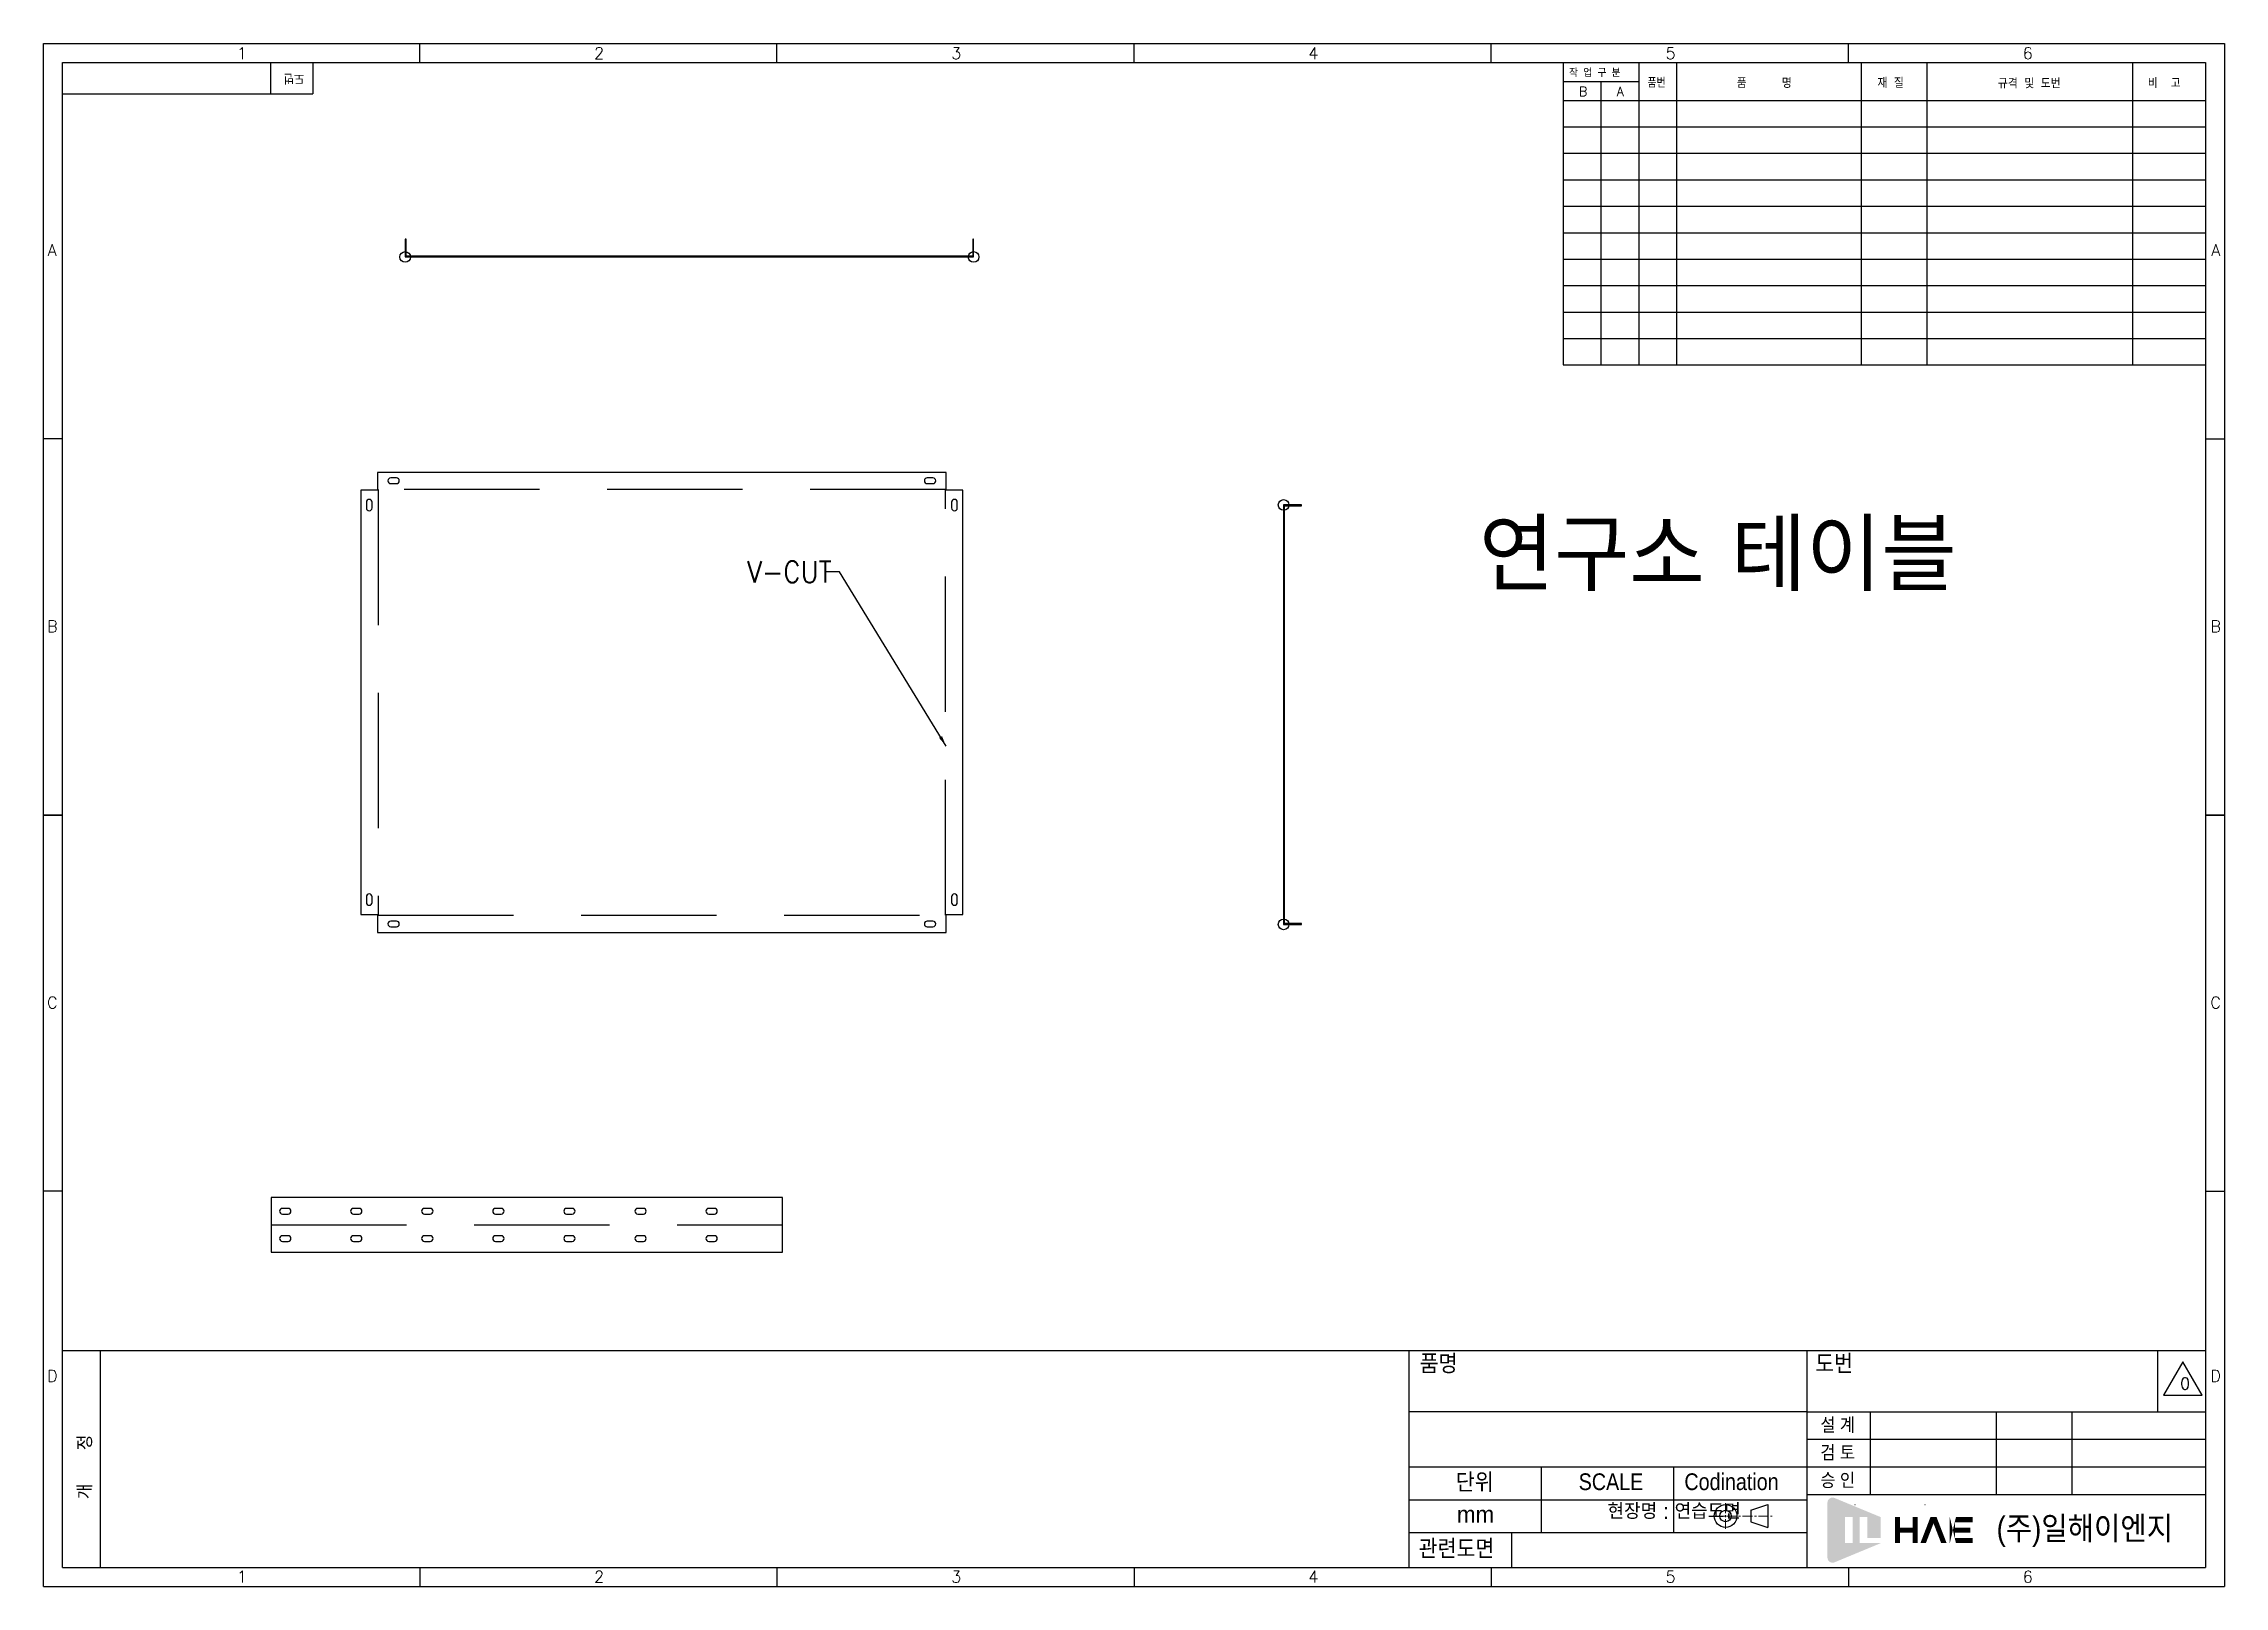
# Model space of a CAD drawing. Header units: millimetres. Extents: x -3500 to 40799, y -720 to 1450.
# Drawn here: x 3530 to 6599, y -720 to 1450 of the extents above; entities that cross this region are included whole.
import ezdxf
from ezdxf.enums import TextEntityAlignment as Align

# ---------------------------------------------------------------- set-up
doc = ezdxf.new("R2010")
doc.units = ezdxf.units.MM
for name, pattern in [('CENTER', [50.800000000000004, 31.75, -6.35, 6.35, -6.35]), ('CENTERX2', [101.60000000000001, 63.5, -12.7, 12.7, -12.7]), ('HIDDEN', [9.524999999999999, 6.35, -3.175])]:
    doc.linetypes.add(name, pattern=pattern)
for name, color, linetype in [('1', 3, 'Continuous'), ('22', 4, 'HIDDEN'), ('레이져', 7, 'Continuous')]:
    doc.layers.add(name, color=color, linetype=linetype)
for name, color, linetype, lineweight in [('1Visible-Basic', 3, 'Continuous', 25), ('3Centerline', 1, 'CENTER', 13), ('Layer1', 1, 'CENTERX2', 25)]:
    doc.layers.add(name, color=color, linetype=linetype, lineweight=lineweight)
doc.styles.add('ADESK1', font='romans.shx', dxfattribs={"width": 0.9, "height": 2.47, "bigfont": 'bigfont.shx'})
doc.styles.add('GHS', font='romans.shx', dxfattribs={"width": 0.9, "height": 2.7, "bigfont": 'ghs.shx'})
doc.styles.add('LGIS', font='gss.shx', dxfattribs={"width": 0.9, "height": 41, "bigfont": 'GHS.SHX'})
doc.styles.add('SIMPLEX', font='simplex.shx', dxfattribs={"bigfont": 'GSM.SHX'})
doc.dimstyles.get("Standard").update_dxf_attribs({"dimtxt": 2.5, "dimasz": 2.5, "dimexe": 1.25, "dimexo": 0.625, "dimtad": 1, "dimcen": 2.5, "dimazin": 3, "dimtfac": 1, "dimtmove": 0, "dimatfit": 3})

msp = doc.modelspace()

# ---------------------------------------------------------------- texts
at = {"style": 'LGIS'}
for s, height, p in [('연구소 테이블', 100, (5550, 650)), ('현장명 : 연습도면', 22.008113590263694, (5730.811359026369, -631.9675456389452))]:
    msp.add_text(s, height=height, dxfattribs=at).set_placement(p, align=Align.BOTTOM_LEFT)
at = {"color": 2, "insert": (4520, 722), "char_height": 30, "attachment_point": 1, "style": 'GHS'}
msp.add_mtext('V-CUT', dxfattribs=at)

# ---------------------------------------------------------------- blocks, each defined once
blk = doc.blocks.new('8x16_horizontal')
at = {"layer": '레이져', "ltscale": 10}
blk.add_lwpolyline([(3.999999980625034, 3.999999988158606), (-4.000000019374966, 3.999999988158606, 0.9999999999999999), (-4.000000019374966, -4.000000011841394), (3.999999980625034, -4.000000011841394, 0.9999999999999999)], format="xyb", close=True, dxfattribs=at)
blk = doc.blocks.new('8x16_vertical')
at = {"layer": '레이져', "ltscale": 10}
blk.add_lwpolyline([(-4.000000008424422, 3.999999996139422), (-4.000000008424422, -4.000000003860578, 0.9999999999999999), (3.999999991575578, -4.000000003860578), (3.999999991575578, 3.999999996139422, 0.9999999999999999)], format="xyb", close=True, dxfattribs=at)
blk = doc.blocks.new('drawings_frame')
at = {"linetype": 'Continuous'}
h = blk.add_hatch(color=7, dxfattribs=at)
edge = h.paths.add_edge_path()
edge.add_line((5725.341413746384, 282.5871844443645), (5873.549164749245, 221.1903406752917))
edge.add_line((5873.549164749129, 221.1903406752863), (5873.549164749129, 154.400828472264))
edge.add_line((5873.549164749129, 154.400828472264), (5830.70735232241, 154.400828472264))
edge.add_line((5830.707352322672, 154.400828472264), (5830.707352322672, 221.1903406752863))
edge.add_line((5830.707352322672, 221.1903406752863), (5806.239477212279, 221.1903406752863))
edge.add_line((5806.239477212133, 221.1903406752863), (5806.239477212133, 138.0889117320366))
edge.add_line((5806.239477212133, 138.0889117320148), (5873.549164749245, 138.0889117320148))
edge.add_line((5873.549164749129, 138.0889117320148), (5725.341413746268, 76.69206796292565))
edge.add_arc((5719.381992986338, 91.8763997541555), 16.31191674023418, 180, 291.4286030821153, ccw=False)
edge.add_line((5703.070076245785, 91.8763997541555), (5703.070076245785, 267.4028526531347))
edge.add_arc((5719.381992986338, 267.4028526531292), 16.31191674023418, 68.57139691788473, 180, ccw=False)
h.paths.add_polyline_path([(5783.947801583912, 138.0889117320148), (5783.947801583912, 221.1903406752863), (5759.479926473898, 221.1903406752863), (5759.479926473898, 138.0889117320148)], flags=17)
blk.add_hatch(color=7, dxfattribs=at).paths.add_polyline_path([(5935.123119112948, 171.4836678335196), (5975.092434056365, 171.4836678335196), (5975.092434056365, 138.0889117320148), (5991.404350796831, 138.0889117320148), (5991.404350796831, 221.1903406752863), (5975.092434056365, 221.1903406752863), (5975.092434056365, 187.7955845737815), (5935.123119112948, 187.7955845737815), (5935.123119112948, 221.1903406752863), (5918.811202372977, 221.1903406752863), (5918.811202372977, 138.0889117320148), (5935.123119112948, 138.0889117320148)])
h = blk.add_hatch(color=7, dxfattribs=at)
h.paths.add_polyline_path([(6166.884135625849, 204.8784239350498), (6166.884135625849, 221.1903406752863), (6094.290987201442, 221.1903406752863), (6094.290987201442, 138.0889117320148), (6166.884135625849, 138.0889117320148), (6166.884135625849, 154.400828472264), (6110.602903941995, 154.400828472264), (6110.602903941995, 171.4836678335196), (6160.027020189911, 171.4836678335196), (6160.027020189911, 187.7955845737815), (6110.602903941995, 187.7955845737815), (6110.602903941995, 204.8784239350498)])
edge = h.paths.add_edge_path(flags=16)
edge.add_line((6113.86528728978, 221.1903406752863), (6094.290987201472, 221.1903406752863))
edge.add_line((6113.86528728978, 138.0889117320148), (6094.290987201472, 138.0889117320148))
at = {"layer": 'Layer1'}
blk.add_hatch(color=1, dxfattribs=at).paths.add_polyline_path([(6066.715368877281, 138.0889117320148), (6084.209060419991, 138.0889117320148), (6052.008366125665, 221.1903406752863), (6032.434066037269, 221.1903406752863), (6000.233371743525, 138.0889117320148), (6017.72706328574, 138.0889117320148), (6042.221216081758, 201.3018064450625)])
at = {"color": 3, "linetype": 'Continuous'}
for p, q in [((0, 4930.241380845536), (6972.131824694574, 4930.241380845536)), ((0, 0), (0, 4930.241380845536)), ((6972.131824694574, 4930.241380845536), (6972.131824694574, 0)), ((5637.024579360848, 754.1597553199335), (5637.024579360848, 60.56339689799279)), ((6759.403924993007, 557.9463621412015), (6759.403924993007, 753.2676973732086)), ((5637.024579360848, 557.9463621412015), (4366.224497258081, 557.9463621412015)), ((5637.024579360848, 293.7116618557411), (6911.568427796563, 293.7116618557411)), ((0, 0), (6972.131824694574, 0))]:
    blk.add_line(p, q, dxfattribs=at)
at = {"color": 3}
for p, q in [((1202.50054798674, 4869.677983947526), (1202.50054798674, 4930.241380845536)), ((2344.43769907605, 4869.677983947526), (2344.43769907605, 4930.241380845536)), ((3486.374850164255, 4869.677983947526), (3486.374850164255, 4930.241380845536)), ((4628.312001253566, 4869.677983947526), (4628.312001253566, 4930.241380845536)), ((5770.249152341712, 4869.677983947526), (5770.249152341712, 4930.241380845536)), ((725.3523507936916, 4869.677983947526), (725.3523507936916, 4769.680183605552)), ((861.1307492541964, 4869.677983947526), (861.1307492541964, 4769.680183605552)), ((60.56339689804008, 3667.399337185147), (0, 3667.399337185147)), ((6911.568427796563, 3667.399337185147), (6972.131824694574, 3667.399337185147)), ((60.56339689804008, 2465.120690422767), (0, 2465.120690422767)), ((6911.568427796563, 2465.120690422767), (6972.131824694574, 2465.120690422767)), ((60.56339689804008, 1262.842043660372), (0, 1262.842043660372)), ((6911.568427796563, 1262.842043660372), (6972.131824694574, 1262.842043660372)), ((5637.024579360848, 557.9463621412015), (6911.568427796563, 557.9463621412015)), ((5840.220838750625, 293.7116618557411), (5840.220838750625, 557.9463621412015)), ((6242.098634245282, 557.9463621412015), (6242.098634245282, 293.7116618557411)), ((6484.840302688914, 557.9463621412015), (6484.840302688914, 293.7116618557411)), ((5637.024579360848, 470.339135308599), (6911.568427796563, 470.339135308599)), ((4366.224497258081, 382.0253985821892), (6911.568427796563, 382.0253985821892)), ((4789.05996400927, 171.387214792041), (4789.05996400927, 382.0253985821892)), ((5211.895430759847, 171.387214792041), (5211.895430759847, 382.0253985821892)), ((4366.224497258081, 276.706306687116), (5637.024579360848, 276.706306687116)), ((5637.024579360848, 171.387214792041), (4366.224497258081, 171.387214792041)), ((4693.456002791558, 171.387214792041), (4693.456002791558, 60.56339689799279)), ((1202.50054798674, 60.56339689799279), (1202.50054798674, 0)), ((2344.43769907605, 60.56339689799279), (2344.43769907605, 0)), ((3486.374850164255, 60.56339689799279), (3486.374850164255, 0)), ((4628.312001253566, 60.56339689799279), (4628.312001253566, 0)), ((5770.249152341712, 60.56339689799279), (5770.249152341712, 0))]:
    blk.add_line(p, q, dxfattribs=at)
at = {"color": 7, "linetype": 'Continuous'}
for p, q in [((60.56339689804008, 4869.677983947526), (6911.568427796563, 4869.677983947526)), ((60.56339689804008, 60.56339689799279), (60.56339689804008, 4869.677983947526)), ((6911.568427796563, 4869.677983947526), (6911.568427796563, 60.56339689799279)), ((60.56339689804008, 754.1597553199335), (6911.568427796563, 754.1597553199335)), ((181.5379140864243, 60.56339689799279), (181.5379140864243, 754.1597553199335)), ((4366.224497258081, 60.56339689799279), (4366.224497258081, 754.1597553199335)), ((60.56339689804008, 60.56339689799279), (6911.568427796563, 60.56339689799279))]:
    blk.add_line(p, q, dxfattribs=at)
for p, q in [((0, 2465.120690422767), (60.56339689804008, 2465.120690422767)), ((6972.131824694574, 2465.120690422767), (6911.568427796563, 2465.120690422767))]:
    blk.add_line(p, q)
at = {"color": 5}
for p, q in [((5791.734400509042, 260.9146742919111), (5790.308805721841, 260.9146742919111)), ((6015.974395986676, 260.9146742919111), (6014.548801199504, 260.9146742919111))]:
    blk.add_line(p, q, dxfattribs=at)
at = {"color": 3}
blk.add_lwpolyline([(6900.920549946284, 610.605157891332), (6838.945816487307, 717.9485450275715), (6776.971083028882, 610.605157891332)], close=True, dxfattribs=at)
at = {"layer": '1'}
for p, q in [((4858.153721621375, 4869.677983947527), (4858.153721621375, 3903.365181041609)), ((5099.731922348175, 4869.677983947526), (5099.731922348207, 3903.365181041608)), ((5220.521022710891, 4869.677983947526), (5220.521022711082, 3903.365181041608)), ((5810.360453794769, 4869.677983947526), (5810.3604537948, 3903.365181041608)), ((6020.422075197333, 4869.677983947526), (6020.422075197462, 3903.365181041608)), ((6678.534342121216, 4869.677983947526), (6678.534342121152, 3903.365181041608)), ((60.56339689804008, 4769.680183605552), (861.1307492541964, 4769.680183605552)), ((4858.153721621375, 4809.283433765902), (5099.731922348175, 4809.283433765902)), ((4858.153721621375, 4748.888883584304), (6911.568427796563, 4748.888883584304)), ((4978.94282198479, 4809.283433765902), (4978.94282198479, 3903.365181041608)), ((4858.153721621375, 4664.33651333003), (6911.568427796563, 4664.33651333003)), ((4858.153721621375, 4579.784143075763), (6911.568427796563, 4579.784143075763)), ((4858.153721621375, 4495.231772821495), (6911.568427796563, 4495.231772821495)), ((4858.153721621375, 4410.679402567221), (6911.568427796563, 4410.679402567221)), ((4858.153721621375, 4326.127032312954), (6911.568427796563, 4326.127032312954)), ((4858.153721621375, 4241.57466205868), (6911.568427796563, 4241.57466205868)), ((4858.153721621375, 4157.022291804412), (6911.568427796563, 4157.022291804412)), ((4858.153721621375, 4072.469921550144), (6911.568427796446, 4072.469921550144)), ((4858.153721621375, 3987.917551295875), (6911.568427796476, 3987.917551295875)), ((4858.153721621375, 3903.365181041608), (6911.568427796504, 3903.365181041608))]:
    blk.add_line(p, q, dxfattribs=at)
at = {"layer": '1Visible-Basic'}
for p, q in [((5458.326427090098, 243.0611971877097), (5512.920373430126, 261.2591793010397)), ((5458.326427090098, 243.0611971877097), (5458.326427090098, 206.6652329610624)), ((5512.920373430126, 261.2591793010397), (5512.920373430126, 188.4672508477561)), ((5458.326427090098, 206.6652329610624), (5512.920373430126, 188.4672508477561))]:
    blk.add_line(p, q, dxfattribs=at)
for major_axis, ratio, start_param in [((25.73583311248555, 25.73583311248555), 0.9999999999999943, 5.497787143782135), ((12.86791655624272, 12.86791655624272), 0.9999999999999915, 5.497787143782134)]:
    blk.add_ellipse((5377.488908176834, 224.863215074387), major_axis=major_axis, ratio=ratio, start_param=start_param, end_param=11.78097245096172, dxfattribs=at)
at = {"layer": '3Centerline'}
for p, q in [((5330.059318138519, 224.863215074387), (5526.063501088502, 224.863215074387)), ((5377.488908176834, 265.5930659794776), (5377.488908176834, 184.0032954727412))]:
    blk.add_line(p, q, dxfattribs=at)
at = {"color": 3, "style": 'ADESK1'}
for s, p in [('1', (634.0166680740658, 4881.124822363854)), ('2', (1775.953819162183, 4881.124822363854)), ('3', (2917.89097025097, 4881.124822363854)), ('4', (4059.828121339728, 4881.124822363854)), ('5', (5201.765272428398, 4881.124822363854)), ('6', (6343.702423517214, 4881.124822363854)), ('A', (27.71781408193056, 4251.785860655902)), ('A', (6944.414010612614, 4251.785860655902)), ('B', (27.71781408193056, 3049.507213893506)), ('B', (6944.414010612614, 3049.507213893506)), ('C', (27.71781408193056, 1847.228567131132)), ('C', (6944.414010612614, 1847.228567131132)), ('D', (27.71781408193056, 653.8310915687507)), ('D', (6944.414010612614, 653.8310915687507)), ('1', (634.0166680740658, 11.83714717687144)), ('2', (1775.953819162183, 11.83714717687144)), ('3', (2917.89097025097, 11.83714717687144)), ('4', (4059.828121339728, 11.83714717687144)), ('5', (5201.765272428398, 11.83714717687144)), ('6', (6343.702423517214, 11.83714717687144))]:
    blk.add_text(s, height=37.27941130480147, dxfattribs=at).set_placement(p, align=Align.CENTER)
at = {"linetype": 'Continuous', "ltscale": 10, "style": 'GHS'}
for s, height, rotation, p in [('도번', 31.62878981676483, 180, (833.7199648451642, 4834.849057578898)), ('개   정', 47.44318472514723, 90, (155.778137633286, 278.8683694553383))]:
    blk.add_text(s, height=height, rotation=rotation, dxfattribs=at).set_placement(p)
for s, height, p in [('작 업 구 분', 24.09812557467796, (4877.008221317784, 4824.066662836245)), ('품번', 27.38423360758859, (5127.759568454843, 4790.054314847009)), ('품     명', 30.12265696834745, (5413.091635737102, 4788.778881799253)), ('재 질', 30.12265696834745, (5863.029573977634, 4789.137469151048)), ('규격 및 도번', 30.12265696834745, (6247.960540605854, 4787.543455076095)), ('비  고', 30.12265696834745, (6727.407071267255, 4788.599587393636)), ('B', 29.68650975213027, (4908.653463641327, 4762.58181153522)), ('A', 29.68650975213027, (5029.442564004101, 4762.58181153522))]:
    blk.add_text(s, height=height, dxfattribs=at).set_placement(p)
at = {"color": 3}
for s, height, style, p in [('0', 37.46643376272538, 'SIMPLEX', (6830.470319042943, 629.2835297726415)), ('mm', 53.5234768038934, 'LGIS', (4518.521599284839, 203.4306837268632))]:
    blk.add_text(s, height=height, dxfattribs=dict(at, style=style)).set_placement(p)
at = {"color": 3, "attachment_point": 1, "style": 'LGIS'}
for s, insert, char_height in [('{\\fGulim|b0|i0|c129|p50;품명}', (4399.444843480276, 739.8095560185211), 53.5234768038934), ('{\\fGulim|b0|i0|c129|p50;도번}', (5664.065373054065, 739.8095560185211), 53.5234768038934), ('{\\fGulim|b0|i0|c129|p50;설 계}', (5680.447381148202, 537.8162439866901), 42.81878144311472), ('{\\fGulim|b0|i0|c129|p50;검 토}', (5680.447381148202, 449.5025072602766), 42.81878144311472), ('{\\fGulim|b0|i0|c129|p50;단위}', (4515.135554655746, 361.1426254901307), 53.5234768038934), ('{\\fGulim|b0|i0|c129|p50;SCALE}', (4907.729409609601, 361.1426254901307), 53.5234768038934), ('{\\fGulim|b0|i0|c129|p50;Codination}', (5245.74740473507, 361.1426254901307), 53.5234768038934), ('{\\fGulim|b0|i0|c129|p50;승 인}', (5680.447381148202, 361.1887705338522), 42.81878144311472), ('{\\fGulim|b0|i0|c129|p50;관련도면}', (4396.152388803108, 148.5679474879307), 53.5234768038934)]:
    blk.add_mtext(s, dxfattribs=dict(at, insert=insert, char_height=char_height))
at = {"color": 7, "insert": (6243.946353467501, 223.0290409589215), "char_height": 74.62036382454137, "attachment_point": 1, "style": 'LGIS'}
blk.add_mtext('{\\fHYHeadLine-Medium|b0|i0|c129|p18;(주)일해이엔지}', dxfattribs=at)

# ---------------------------------------------------------------- linework, layer by layer
for p, q in [((4040, 1175), (4038.8, 1175)), ((4038.8, 1175), (4038.8, 1150)), ((4040, 1175), (4040, 1175)), ((4040.0000000000005, 1151.2), (4040, 1175)), ((4838.8, 1175), (4837.6, 1175)), ((4837.6, 1175), (4837.6, 1151.2)), ((4838.8, 1150), (4838.8, 1175)), ((4038.8, 1150), (4838.8, 1150)), ((4837.6, 1151.2), (4040.0000000000005, 1151.2)), ((4800, 847), (4000, 847)), ((4000, 847), (4000, 822)), ((4800, 822), (4800, 847)), ((4000, 822), (3976.5, 822)), ((3976.5, 822), (3976.5, 225)), ((4823.5, 822), (4800, 822)), ((4823.5, 225), (4823.5, 822)), ((5300, 801.2), (5275, 801.2)), ((5275, 801.2), (5275, 211.20000000000005)), ((5276.2, 212.40000000000003), (5276.2, 800.0000000000001)), ((5276.2, 800.0000000000001), (5300, 800)), ((5300, 800), (5300, 801.2)), ((5300, 800), (5300, 800)), ((3976.5, 225), (4000, 225)), ((4000, 225), (4000, 200)), ((4800, 200), (4800, 225)), ((4800, 225), (4823.5, 225)), ((4000, 200), (4000, 200)), ((4000, 200), (4800, 200)), ((5275, 211.20000000000005), (5300, 211.20000000000005)), ((5300, 212.40000000000003), (5276.2, 212.40000000000003)), ((5300, 211.20000000000005), (5300, 212.40000000000003)), ((4570, -173), (3850, -173)), ((3850, -173), (3850, -250)), ((4570, -250), (4570, -173)), ((3850, -250), (4570, -250))]:
    msp.add_line(p, q)
at = {"color": 7}
for centre in [(4038.8, 1150), (4838.8, 1150), (5275, 801.2), (5275, 211.20000000000005)]:
    msp.add_circle(centre, 7.5, dxfattribs=at)
at = {"layer": '22', "ltscale": 30}
for p, q in [((4799.25, 822.75), (4000.75, 822.75)), ((4000.75, 822.75), (4000.75, 224.25)), ((4799.25, 224.25), (4799.25, 822.75)), ((4000.75, 224.25), (4000.75, 224.25)), ((4000.75, 224.25), (4799.25, 224.25)), ((3850, -211.5), (4570, -211.5))]:
    msp.add_line(p, q, dxfattribs=at)

# ---------------------------------------------------------------- block references
at = {"xscale": 0.44016227180527384, "yscale": 0.44016227180527384}
msp.add_blockref('drawings_frame', (3530, -720, 0.44016227180527384), dxfattribs=at)
for name, p in [('8x16_horizontal', (4022.5, 835.25, 1)), ('8x16_horizontal', (4777.5, 835.25, 1)), ('8x16_vertical', (3988.25, 801, 1)), ('8x16_vertical', (4811.75, 801, 1)), ('8x16_vertical', (3988.25, 246, 1)), ('8x16_vertical', (4811.75, 246, 1)), ('8x16_horizontal', (4022.5, 211.75, 1)), ('8x16_horizontal', (4777.5, 211.75, 1))]:
    msp.add_blockref(name, p)
at = {"layer": '레이져'}
for p in [(3870, -192.25, 1), (3970, -192.25, 1), (4070, -192.25, 1), (4170, -192.25, 1), (4270, -192.25, 1), (4370, -192.25, 1), (4470, -192.25, 1), (3870, -230.75, 1), (3970, -230.75, 1), (4070, -230.75, 1), (4170, -230.75, 1), (4270, -230.75, 1), (4370, -230.75, 1), (4470, -230.75, 1)]:
    msp.add_blockref('8x16_horizontal', p, dxfattribs=at)

msp.set_redraw_order([(e.dxf.handle, doc.entitydb.next_handle()) for e in msp.query("TEXT MTEXT ATTDEF DIMENSION ARC_DIMENSION")])  # texts and dimensions are drawn at this point

# ---------------------------------------------------------------- leaders
at = {"color": 3}
msp.add_leader([(4800, 462), (4650, 707), (4630, 707)], dimstyle='Standard', override={"dimasz": 15}, dxfattribs=at)

doc.saveas('drawing.dxf')
